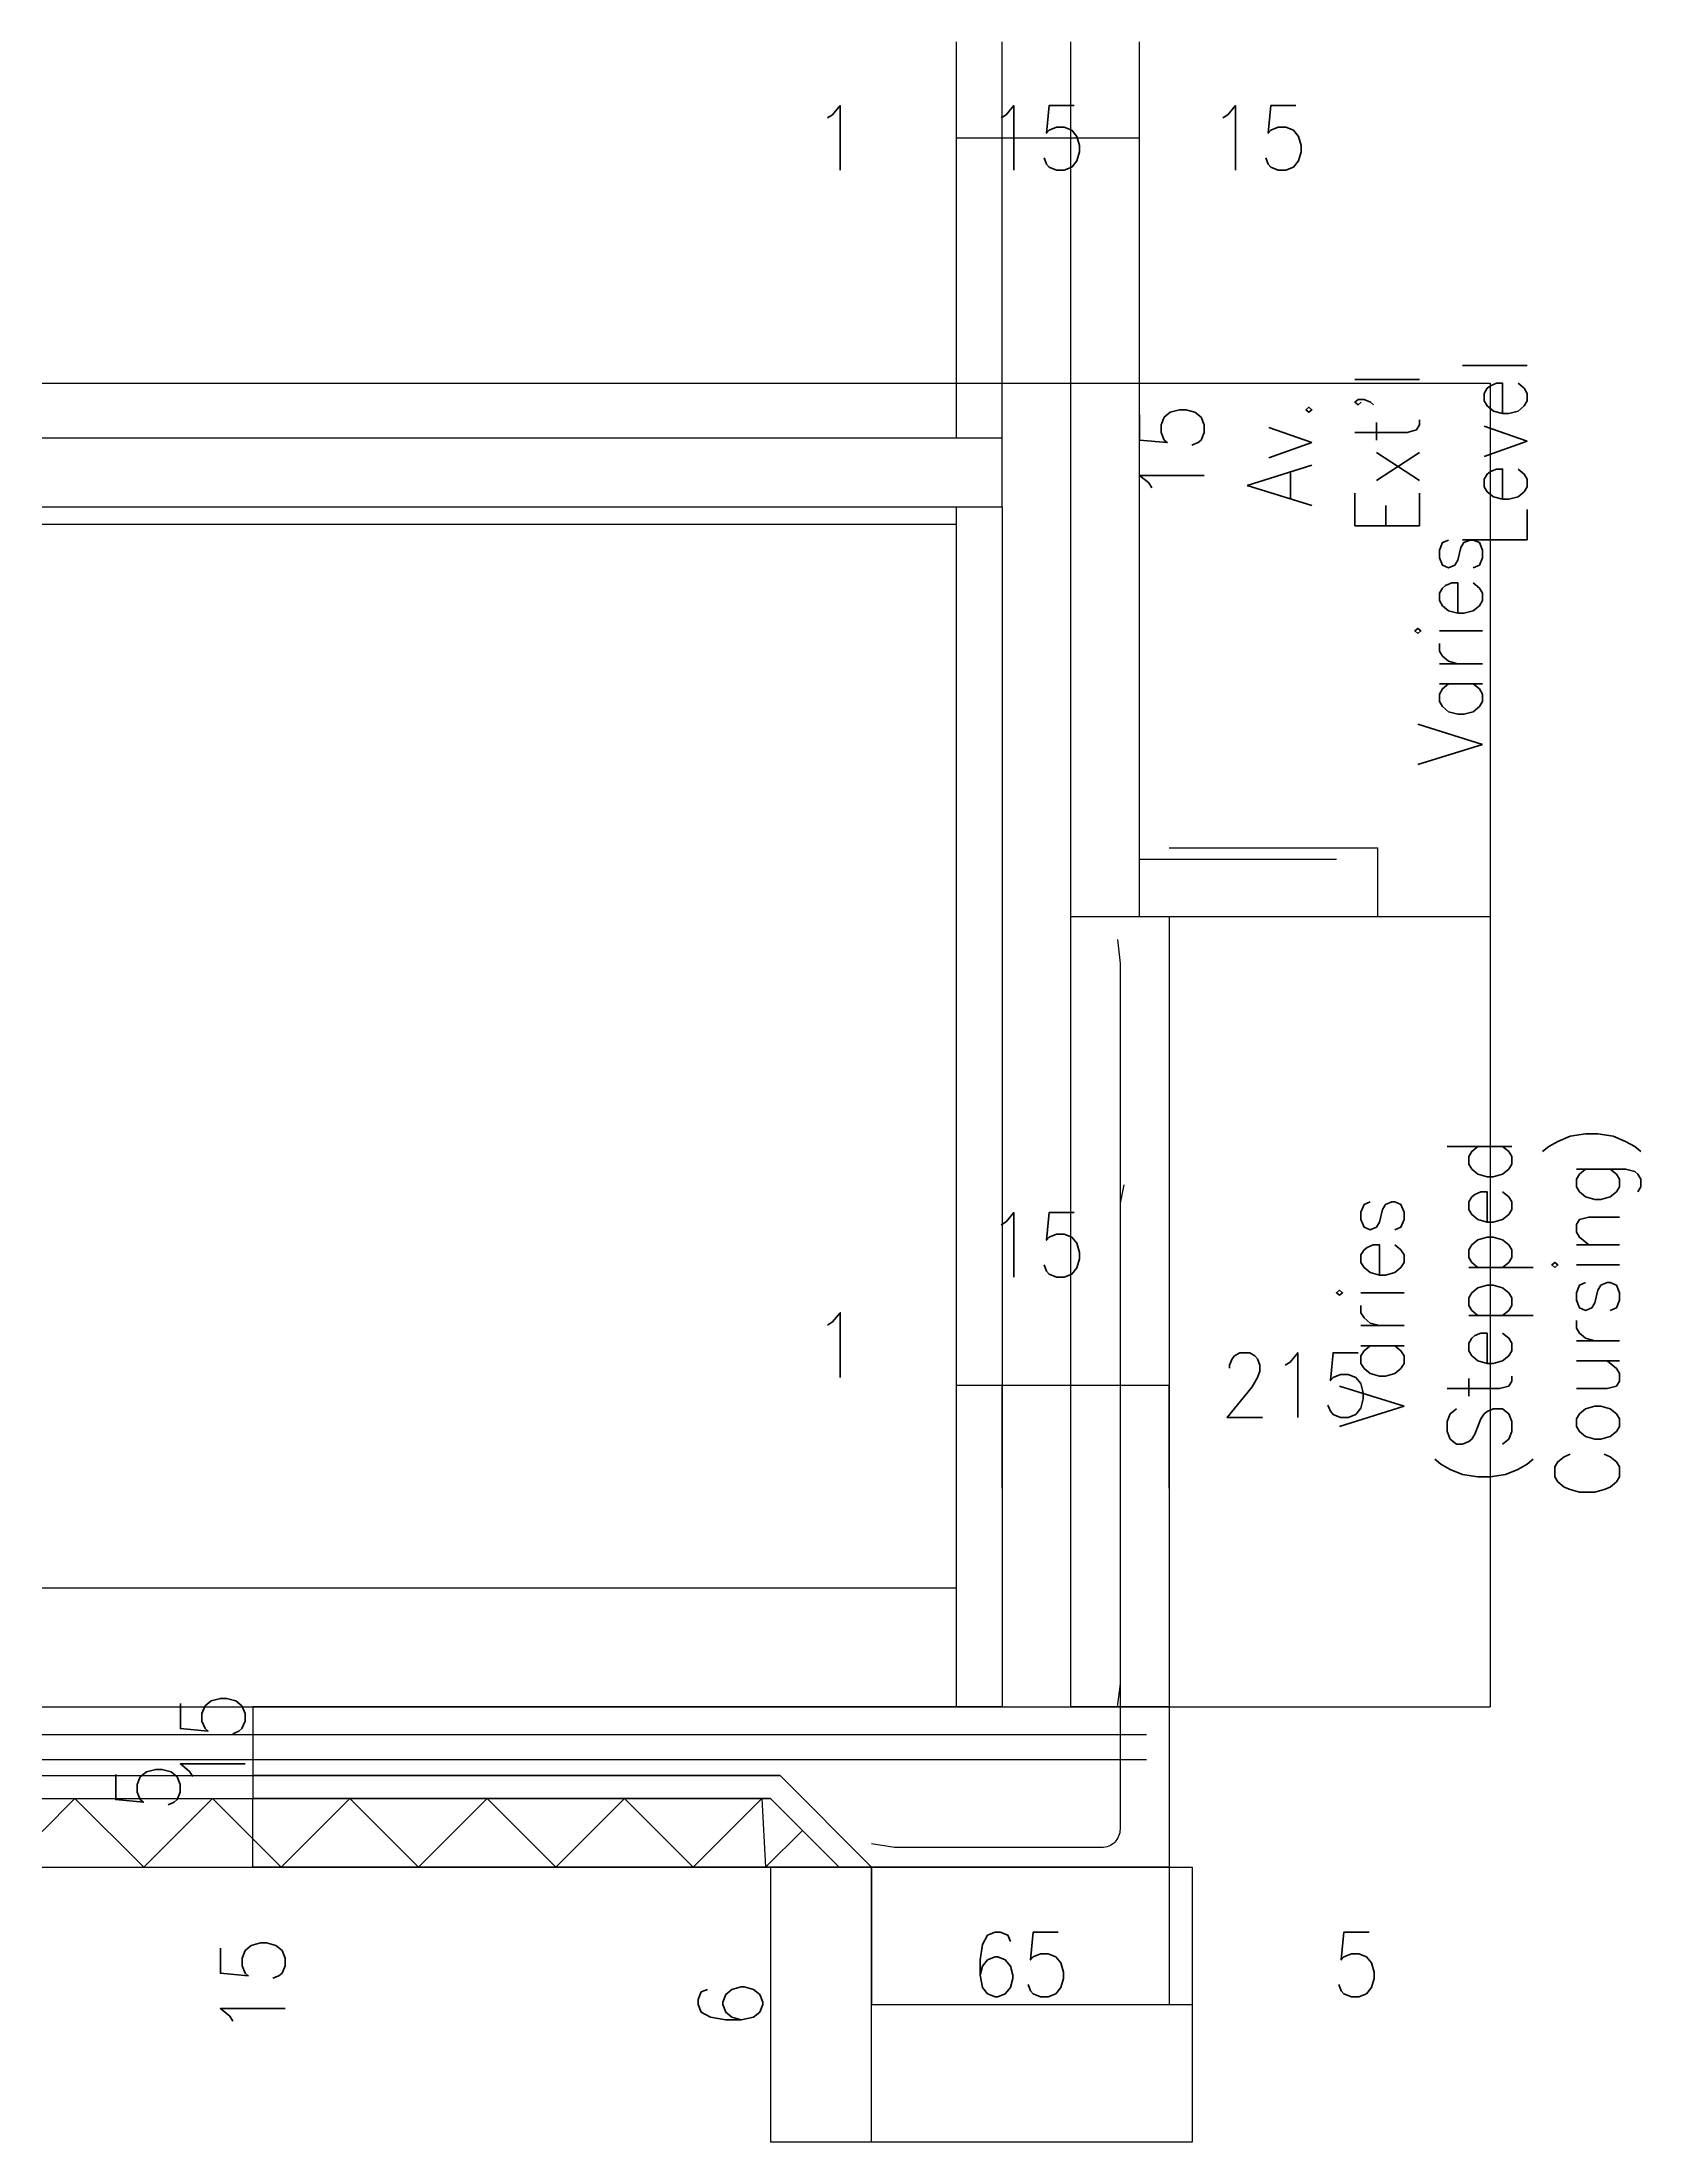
# Model space of a CAD drawing. Header units: millimetres. Extents: x 14063 to 1112248, y -41582 to 2046360.
# Drawn here: x 1014777 to 1018269, y 1971163 to 1975748 of the extents above; entities that cross this region are included whole.
import ezdxf

# ---------------------------------------------------------------- set-up
doc = ezdxf.new("R2010")
doc.units = ezdxf.units.MM
for name, color, linetype in [('CHB+00_Dims-GA', 8, 'Continuous'), ('CHB+00_Groundslab', 4, 'Continuous'), ('CHB+00_Levels', 8, 'Continuous'), ('CHB+00_Rebar', 1, 'Continuous'), ('CHB+00_Walls-LB Ghost', 252, 'Continuous'), ('CHB+01_Walls-LB', 3, 'Continuous'), ('CHB-00_External GL', 211, 'Continuous'), ('CHB-00_Foundation', 7, 'Continuous')]:
    doc.layers.add(name, color=color, linetype=linetype)
doc.styles.get("Standard").update_dxf_attribs({"font": 'standard'})
doc.dimstyles.get("Standard").update_dxf_attribs({"dimscale": 0, "dimtxt": 2, "dimasz": 2.5, "dimexe": 4, "dimexo": 1.5, "dimgap": 0.75, "dimtad": 0, "dimtoh": 1, "dimdec": 0, "dimdsep": 46, "dimcen": 0.09, "dimclrd": 8, "dimclre": 8, "dimclrt": 7, "dimadec": 0, "dimazin": 0, "dimtfac": 1, "dimtdec": 4, "dimtofl": 0, "dimtmove": 0, "dimatfit": 3, "dimfxl": 1, "dimtolj": 1, "dimtzin": 0, "dimarcsym": 0})

# ---------------------------------------------------------------- blocks, each defined once
blk = doc.blocks.new('*D63')
at = {"layer": 'CHB+00_Dims-GA', "color": 8, "linetype": 'ByBlock', "lineweight": -2}
for p, q in [((1016773.8, 1972815.1), (1016873.8, 1972815.1)), ((1016773.8, 1972590.1), (1016773.8, 1972815.1)), ((1016873.8, 1972590.1), (1016873.8, 1972815.1))]:
    blk.add_line(p, q, dxfattribs=at)
for points in [[(1016773.8, 1972815.1), (1016773.8, 1972815.1), (1016773.8, 1972815.1)], [(1016873.8, 1972815.1), (1016873.8, 1972815.1), (1016873.8, 1972815.1)]]:
    blk.add_solid(points, dxfattribs=at)
at = {"layer": 'CHB+00_Dims-GA', "color": 7, "linetype": 'Continuous', "lineweight": -2, "insert": (1016514.7, 1972902.6), "char_height": 141.1, "width": 2, "attachment_point": 5}
blk.add_mtext('1', dxfattribs=at)
blk = doc.blocks.new('*D117')
at = {"layer": 'CHB+00_Dims-GA', "color": 8, "linetype": 'ByBlock', "lineweight": -2}
for p, q in [((1016873.8, 1972815.1), (1017023.8, 1972815.1)), ((1016873.8, 1972590.1), (1016873.8, 1972815.1)), ((1017023.8, 1972590.1), (1017023.8, 1972815.1))]:
    blk.add_line(p, q, dxfattribs=at)
for points in [[(1016873.8, 1972815.1), (1016873.8, 1972815.1), (1016873.8, 1972815.1)], [(1017023.8, 1972815.1), (1017023.8, 1972815.1), (1017023.8, 1972815.1)]]:
    blk.add_solid(points, dxfattribs=at)
at = {"layer": 'CHB+00_Dims-GA', "color": 7, "linetype": 'Continuous', "lineweight": -2, "insert": (1016948.8, 1973121.4), "char_height": 141.08, "width": 9, "attachment_point": 5}
blk.add_mtext('15', dxfattribs=at)
blk = doc.blocks.new('*D143')
at = {"layer": 'CHB+00_Dims-GA', "color": 8, "linetype": 'ByBlock', "lineweight": -2}
for p, q in [((1017023.8, 1972815.1), (1017238.8, 1972815.1)), ((1017023.8, 1972590.1), (1017023.8, 1972815.1)), ((1017238.8, 1972590.1), (1017238.8, 1972815.1))]:
    blk.add_line(p, q, dxfattribs=at)
for points in [[(1017023.8, 1972815.1), (1017023.8, 1972815.1), (1017023.8, 1972815.1)], [(1017238.8, 1972815.1), (1017238.8, 1972815.1), (1017238.8, 1972815.1)]]:
    blk.add_solid(points, dxfattribs=at)
at = {"layer": 'CHB+00_Dims-GA', "color": 7, "linetype": 'Continuous', "lineweight": -2, "insert": (1017513.7, 1972815.1), "char_height": 141.08, "width": 16, "attachment_point": 5}
blk.add_mtext('215', dxfattribs=at)
blk = doc.blocks.new('*D156')
at = {"layer": 'CHB+00_Dims-GA', "color": 8, "linetype": 'ByBlock', "lineweight": -2}
for p, q in [((1015237.5, 1972112.6), (1015237.5, 1971962.6)), ((1016823.8, 1972112.6), (1015237.5, 1972112.6)), ((1016388.8, 1971962.6), (1015237.5, 1971962.6))]:
    blk.add_line(p, q, dxfattribs=at)
for points in [[(1015237.5, 1972112.6), (1015237.5, 1972112.6), (1015237.5, 1972112.6)], [(1015237.5, 1971962.6), (1015237.5, 1971962.6), (1015237.5, 1971962.6)]]:
    blk.add_solid(points, dxfattribs=at)
at = {"layer": 'CHB+00_Dims-GA', "color": 7, "linetype": 'Continuous', "lineweight": -2, "insert": (1015150, 1972037.6), "char_height": 141.08, "width": 9, "attachment_point": 5, "rotation": 90}
blk.add_mtext('15', dxfattribs=at)
blk = doc.blocks.new('*D9')
at = {"layer": 'CHB+00_Dims-GA', "color": 8, "linetype": 'ByBlock', "lineweight": -2}
for p, q in [((1015237.5, 1971762.6), (1015237.5, 1971912.6)), ((1016368, 1971912.6), (1015237.5, 1971912.6)), ((1016588.8, 1971762.6), (1015237.5, 1971762.6))]:
    blk.add_line(p, q, dxfattribs=at)
for points in [[(1015237.5, 1971912.6), (1015237.5, 1971912.6), (1015237.5, 1971912.6)], [(1015237.5, 1971762.6), (1015237.5, 1971762.6), (1015237.5, 1971762.6)]]:
    blk.add_solid(points, dxfattribs=at)
at = {"layer": 'CHB+00_Dims-GA', "color": 7, "linetype": 'Continuous', "lineweight": -2, "insert": (1015237.5, 1971503.5), "char_height": 141.08, "width": 9, "attachment_point": 5, "rotation": 90}
blk.add_mtext('15', dxfattribs=at)
blk = doc.blocks.new('*D111')
at = {"layer": 'CHB+00_Dims-GA', "color": 8, "linetype": 'ByBlock', "lineweight": -2}
for p, q in [((1015237.5, 1971962.6), (1015237.5, 1971912.6)), ((1016388.8, 1971962.6), (1015237.5, 1971962.6)), ((1016368, 1971912.6), (1015237.5, 1971912.6))]:
    blk.add_line(p, q, dxfattribs=at)
for points in [[(1015237.5, 1971962.6), (1015237.5, 1971962.6), (1015237.5, 1971962.6)], [(1015237.5, 1971912.6), (1015237.5, 1971912.6), (1015237.5, 1971912.6)]]:
    blk.add_solid(points, dxfattribs=at)
at = {"layer": 'CHB+00_Dims-GA', "color": 7, "linetype": 'Continuous', "lineweight": -2, "insert": (1015008.7, 1971937.6), "char_height": 141.1, "width": 4, "attachment_point": 5, "rotation": 90}
blk.add_mtext('5', dxfattribs=at)
blk = doc.blocks.new('*D64')
at = {"layer": 'CHB+00_Dims-GA', "color": 8, "linetype": 'ByBlock', "lineweight": -2}
for p, q in [((1017173.8, 1973838.3), (1017939.6, 1973838.3)), ((1017939.6, 1973838.3), (1017939.6, 1972112.6)), ((1017238.8, 1972112.6), (1017939.6, 1972112.6))]:
    blk.add_line(p, q, dxfattribs=at)
for points in [[(1017939.6, 1973838.3), (1017939.6, 1973838.3), (1017939.6, 1973838.3)], [(1017939.6, 1972112.6), (1017939.6, 1972112.6), (1017939.6, 1972112.6)]]:
    blk.add_solid(points, dxfattribs=at)
at = {"layer": 'CHB+00_Dims-GA', "color": 7, "linetype": 'Continuous', "lineweight": -2, "insert": (1017939.6, 1972975.5), "char_height": 141.078, "width": 166.75, "attachment_point": 5, "rotation": 90}
blk.add_mtext('Varies\\X(Stepped Coursing)', dxfattribs=at)
blk = doc.blocks.new('*D82')
at = {"layer": 'CHB+00_Dims-GA', "color": 8, "linetype": 'ByBlock', "lineweight": -2}
for p, q in [((1016773.8, 1975002.6), (1017939.6, 1975002.6)), ((1017939.6, 1975002.6), (1017939.6, 1973838.3)), ((1017173.8, 1973838.3), (1017939.6, 1973838.3))]:
    blk.add_line(p, q, dxfattribs=at)
for points in [[(1017939.6, 1975002.6), (1017939.6, 1975002.6), (1017939.6, 1975002.6)], [(1017939.6, 1973838.3), (1017939.6, 1973838.3), (1017939.6, 1973838.3)]]:
    blk.add_solid(points, dxfattribs=at)
at = {"layer": 'CHB+00_Dims-GA', "color": 7, "linetype": 'Continuous', "lineweight": -2, "insert": (1017852.1, 1974420.5), "char_height": 141.08, "width": 36, "attachment_point": 5, "rotation": 90}
blk.add_mtext('Varies', dxfattribs=at)
blk = doc.blocks.new('*D41')
at = {"layer": 'CHB+00_Dims-GA', "color": 8, "linetype": 'ByBlock', "lineweight": -2}
for p, q in [((1016773.8, 1975538.3), (1016873.8, 1975538.3)), ((1016773.8, 1975315.1), (1016773.8, 1975538.3)), ((1016873.8, 1975315.1), (1016873.8, 1975538.3))]:
    blk.add_line(p, q, dxfattribs=at)
for points in [[(1016773.8, 1975538.3), (1016773.8, 1975538.3), (1016773.8, 1975538.3)], [(1016873.8, 1975538.3), (1016873.8, 1975538.3), (1016873.8, 1975538.3)]]:
    blk.add_solid(points, dxfattribs=at)
at = {"layer": 'CHB+00_Dims-GA', "color": 7, "linetype": 'Continuous', "lineweight": -2, "insert": (1016514.7, 1975538.3), "char_height": 141.1, "width": 2, "attachment_point": 5}
blk.add_mtext('1', dxfattribs=at)
blk = doc.blocks.new('*D88')
at = {"layer": 'CHB+00_Dims-GA', "color": 8, "linetype": 'ByBlock', "lineweight": -2}
for p, q in [((1016873.8, 1975538.3), (1017023.8, 1975538.3)), ((1016873.8, 1975315.1), (1016873.8, 1975538.3)), ((1017023.8, 1975316.6), (1017023.8, 1975538.3))]:
    blk.add_line(p, q, dxfattribs=at)
for points in [[(1016873.8, 1975538.3), (1016873.8, 1975538.3), (1016873.8, 1975538.3)], [(1017023.8, 1975538.3), (1017023.8, 1975538.3), (1017023.8, 1975538.3)]]:
    blk.add_solid(points, dxfattribs=at)
at = {"layer": 'CHB+00_Dims-GA', "color": 7, "linetype": 'Continuous', "lineweight": -2, "insert": (1016948.8, 1975538.3), "char_height": 141.08, "width": 9, "attachment_point": 5}
blk.add_mtext('15', dxfattribs=at)
blk = doc.blocks.new('*D21')
at = {"layer": 'CHB+00_Dims-GA', "color": 8, "linetype": 'ByBlock', "lineweight": -2}
for p, q in [((1017023.8, 1975538.3), (1017173.8, 1975538.3)), ((1017023.8, 1975316.6), (1017023.8, 1975538.3)), ((1017173.8, 1975316.6), (1017173.8, 1975538.3))]:
    blk.add_line(p, q, dxfattribs=at)
for points in [[(1017023.8, 1975538.3), (1017023.8, 1975538.3), (1017023.8, 1975538.3)], [(1017173.8, 1975538.3), (1017173.8, 1975538.3), (1017173.8, 1975538.3)]]:
    blk.add_solid(points, dxfattribs=at)
at = {"layer": 'CHB+00_Dims-GA', "color": 7, "linetype": 'Continuous', "lineweight": -2, "insert": (1017432.8, 1975538.3), "char_height": 141.08, "width": 9, "attachment_point": 5}
blk.add_mtext('15', dxfattribs=at)
blk = doc.blocks.new('*D96')
at = {"layer": 'CHB+00_Dims-GA', "color": 8, "linetype": 'ByBlock', "lineweight": -2}
for p, q in [((1017238.8, 1973988.3), (1017694.2, 1973988.3)), ((1017694.2, 1973838.3), (1017694.2, 1973988.3)), ((1017238.8, 1973838.3), (1017694.2, 1973838.3))]:
    blk.add_line(p, q, dxfattribs=at)
for points in [[(1017694.2, 1973988.3), (1017694.2, 1973988.3), (1017694.2, 1973988.3)], [(1017694.2, 1973838.3), (1017694.2, 1973838.3), (1017694.2, 1973838.3)]]:
    blk.add_solid(points, dxfattribs=at)
at = {"layer": 'CHB+00_Dims-GA', "color": 7, "linetype": 'Continuous', "lineweight": -2, "insert": (1017597.2, 1974851.1), "char_height": 141.078, "width": 108.25, "attachment_point": 5, "rotation": 90}
blk.add_mtext("15 Av. Ext'l Level", dxfattribs=at)
blk = doc.blocks.new('*D132')
at = {"layer": 'CHB+00_Dims-GA', "color": 8, "linetype": 'ByBlock', "lineweight": -2}
for p, q in [((1016588.8, 1971762.6), (1016588.8, 1971462.6)), ((1017238.8, 1971762.6), (1017238.8, 1971462.6)), ((1016588.8, 1971462.6), (1017238.8, 1971462.6))]:
    blk.add_line(p, q, dxfattribs=at)
for points in [[(1016588.8, 1971462.6), (1016588.8, 1971462.6), (1016588.8, 1971462.6)], [(1017238.8, 1971462.6), (1017238.8, 1971462.6), (1017238.8, 1971462.6)]]:
    blk.add_solid(points, dxfattribs=at)
at = {"layer": 'CHB+00_Dims-GA', "color": 7, "linetype": 'Continuous', "lineweight": -2, "insert": (1016913.8, 1971550.1), "char_height": 141.08, "width": 11, "attachment_point": 5}
blk.add_mtext('65', dxfattribs=at)
blk = doc.blocks.new('*D151')
at = {"layer": 'CHB+00_Dims-GA', "color": 8, "linetype": 'ByBlock', "lineweight": -2}
for p, q in [((1017238.8, 1971762.6), (1017238.8, 1971462.6)), ((1017288.8, 1971762.6), (1017288.8, 1971462.6)), ((1017238.8, 1971462.6), (1017288.8, 1971462.6))]:
    blk.add_line(p, q, dxfattribs=at)
for points in [[(1017238.8, 1971462.6), (1017238.8, 1971462.6), (1017238.8, 1971462.6)], [(1017288.8, 1971462.6), (1017288.8, 1971462.6), (1017288.8, 1971462.6)]]:
    blk.add_solid(points, dxfattribs=at)
at = {"layer": 'CHB+00_Dims-GA', "color": 7, "linetype": 'Continuous', "lineweight": -2, "insert": (1017647.4, 1971550.1), "char_height": 141.1, "width": 4, "attachment_point": 5}
blk.add_mtext('5', dxfattribs=at)
blk = doc.blocks.new('*D50')
at = {"layer": 'CHB+00_Dims-GA', "color": 8, "linetype": 'ByBlock', "lineweight": -2}
for p, q in [((1016368, 1971762.6), (1016368, 1971162.6)), ((1016588.8, 1971762.6), (1016368, 1971762.6)), ((1016588.8, 1971162.6), (1016368, 1971162.6))]:
    blk.add_line(p, q, dxfattribs=at)
for points in [[(1016368, 1971762.6), (1016368, 1971762.6), (1016368, 1971762.6)], [(1016368, 1971162.6), (1016368, 1971162.6), (1016368, 1971162.6)]]:
    blk.add_solid(points, dxfattribs=at)
at = {"layer": 'CHB+00_Dims-GA', "color": 7, "linetype": 'Continuous', "lineweight": -2, "insert": (1016280.5, 1971462.6), "char_height": 141.1, "width": 4, "attachment_point": 5, "rotation": 90}
blk.add_mtext('6', dxfattribs=at)

msp = doc.modelspace()

# ---------------------------------------------------------------- linework, layer by layer
at = {"layer": 'CHB+00_Groundslab', "linetype": 'Continuous'}
for points in [[(1014777.2, 1974732.6), (1016873.8, 1974732.6), (1016873.8, 1974882.6), (1014777.2, 1974882.6)], [(1017238.8, 1971762.6), (1016588.8, 1971762.6), (1016388.8, 1971962.6)]]:
    msp.add_lwpolyline(points, dxfattribs=at)
at = {"layer": 'CHB+00_Groundslab'}
for points in [[(1014777.2, 1972112.6), (1017238.8, 1972112.6), (1017238.8, 1971762.6)], [(1014777.2, 1971962.6), (1016388.8, 1971962.6), (1016588.8, 1971762.6), (1017238.8, 1971762.6)]]:
    msp.add_lwpolyline(points, dxfattribs=at)
at = {"layer": 'CHB+00_Groundslab', "color": 8}
for points in [[(1014777.2, 1971840.6), (1014849.2, 1971912.6), (1014999.2, 1971762.6)], [(1014777.2, 1971912.6), (1016368, 1971912.6), (1016518, 1971762.6), (1016518, 1971762.6)], [(1014999.2, 1971762.6), (1015149.2, 1971912.6), (1015299.2, 1971762.6)], [(1015299.2, 1971762.6), (1015449.2, 1971912.6), (1015599.2, 1971762.6)], [(1015599.2, 1971762.6), (1015749.2, 1971912.6), (1015899.2, 1971762.6)], [(1015899.2, 1971762.6), (1016049.2, 1971912.6), (1016199.2, 1971762.6)], [(1016199.2, 1971762.6), (1016349.2, 1971912.6), (1016357.2, 1971762.6)], [(1016357.2, 1971762.6), (1016437.6, 1971843)]]:
    msp.add_lwpolyline(points, dxfattribs=at)
at = {"layer": 'CHB+00_Groundslab', "color": 7}
msp.add_lwpolyline([(1014777.2, 1971762.6), (1016613.8, 1971762.6)], dxfattribs=at)
at = {"layer": 'CHB+00_Levels', "linetype": 'Continuous'}
for points in [[(1014777.2, 1975002.6), (1016773.8, 1975002.6)], [(1014777.2, 1974695.1), (1016773.8, 1974695.1)], [(1014777.2, 1972372.6), (1016773.8, 1972372.6)]]:
    msp.add_lwpolyline(points, dxfattribs=at)
at = {"layer": 'CHB+00_Rebar', "color": 7}
msp.add_lwpolyline([(1017125.7, 1973788.3), (1017131.3, 1973736), (1017131.3, 1972162.6), (1017125.3, 1972112.6)], dxfattribs=at)
at = {"layer": 'CHB+00_Rebar'}
msp.add_lwpolyline([(1017139.3, 1973252.4), (1017131.3, 1973212.4), (1017131.3, 1972347.4), (1017131.3, 1971845.6, -0.414214), (1017091.3, 1971805.6), (1016638.8, 1971805.6), (1016588.8, 1971813.6)], format="xyb", dxfattribs=at)
at = {"layer": 'CHB+00_Rebar', "linetype": 'Continuous'}
for points in [[(1014777.2, 1972052.6), (1017188.8, 1972052.6)], [(1014777.2, 1971997.6), (1017188.8, 1971997.6)]]:
    msp.add_lwpolyline(points, dxfattribs=at)
at = {"layer": 'CHB+00_Walls-LB Ghost', "color": 3}
msp.add_lwpolyline([(1016873.8, 1972112.6), (1016773.8, 1972112.6), (1016773.8, 1974732.6), (1016873.8, 1974732.6)], close=True, dxfattribs=at)
at = {"layer": 'CHB+00_Walls-LB Ghost', "color": 1}
msp.add_lwpolyline([(1017238.8, 1972112.6), (1017023.8, 1972112.6), (1017023.8, 1973838.3), (1017238.8, 1973838.3)], close=True, dxfattribs=at)
at = {"layer": 'CHB+01_Walls-LB', "linetype": 'Continuous'}
for points in [[(1016773.8, 1974882.6), (1016773.8, 1975747.7)], [(1016873.8, 1974882.6), (1016873.8, 1975747.7)], [(1017023.8, 1973838.3), (1017023.8, 1975747.7)], [(1017173.8, 1973838.3), (1017173.8, 1975747.7)]]:
    msp.add_lwpolyline(points, dxfattribs=at)
at = {"layer": 'CHB-00_External GL', "linetype": 'Continuous'}
msp.add_lwpolyline([(1017173.8, 1973963.3), (1017604, 1973963.3)], dxfattribs=at)
at = {"layer": 'CHB-00_Foundation'}
msp.add_lwpolyline([(1016588.8, 1971762.6), (1017288.8, 1971762.6), (1017288.8, 1971162.6), (1016588.8, 1971162.6)], close=True, dxfattribs=at)

# ---------------------------------------------------------------- dimensions: what is measured, and where the dimension line sits
at = {"layer": 'CHB+00_Dims-GA', "color": 8}
for base, p1, p2, picture, middle in [((1016873.8, 1975538.3), (1016773.8, 1975315.1), (1016873.8, 1975315.1), '*D41', (1016514.7, 1975538.3)), ((1017023.8, 1975538.3), (1016873.8, 1975315.1), (1017023.8, 1975316.6), '*D88', (1016948.8, 1975538.3)), ((1017173.8, 1975538.3), (1017023.8, 1975316.6), (1017173.8, 1975316.6), '*D21', (1017432.8, 1975538.3)), ((1017023.8, 1972815.1), (1016873.8, 1972590.1), (1017023.8, 1972590.1), '*D117', (1016948.8, 1973121.4)), ((1016873.8, 1972815.1), (1016773.8, 1972590.1), (1016873.8, 1972590.1), '*D63', (1016514.7, 1972902.6)), ((1017238.8, 1972815.1), (1017023.8, 1972590.1), (1017238.8, 1972590.1), '*D143', (1017513.7, 1972815.1))]:
    dim = msp.add_linear_dim(base=base, p1=p1, p2=p2, dimstyle='Standard', dxfattribs=at)
    dim.commit()
    dim.dimension.update_dxf_attribs({"geometry": picture, "text_midpoint": middle})
for base, p1, p2, text, picture, middle in [((1017694.2, 1973988.3), (1017238.8, 1973838.3), (1017238.8, 1973988.3), "<> Av. Ext'l Level", '*D96', (1017597.2, 1974851.1)), ((1017939.6, 1973838.3), (1016773.8, 1975002.6), (1017173.8, 1973838.3), 'Varies', '*D82', (1017852.1, 1974420.5)), ((1017939.6, 1972112.6), (1017173.8, 1973838.3), (1017238.8, 1972112.6), 'Varies\\X(Stepped Coursing)', '*D64', (1017939.6, 1972975.5))]:
    dim = msp.add_linear_dim(base=base, p1=p1, p2=p2, angle=90, text=text, dimstyle='Standard', dxfattribs=at)
    dim.commit()
    dim.dimension.update_dxf_attribs({"geometry": picture, "text_midpoint": middle})
at = {"layer": 'CHB+00_Dims-GA'}
for base, p1, p2, picture, middle in [((1015237.5, 1971962.6), (1016823.8, 1972112.6), (1016388.8, 1971962.6), '*D156', (1015150, 1972037.6)), ((1015237.5, 1971912.6), (1016388.8, 1971962.6), (1016368, 1971912.6), '*D111', (1015008.7, 1971937.6)), ((1015237.5, 1971912.6), (1016588.8, 1971762.6), (1016368, 1971912.6), '*D9', (1015237.5, 1971503.5)), ((1016368, 1971162.6), (1016588.8, 1971762.6), (1016588.8, 1971162.6), '*D50', (1016280.5, 1971462.6))]:
    dim = msp.add_linear_dim(base=base, p1=p1, p2=p2, angle=90, dimstyle='Standard', dxfattribs=at)
    dim.commit()
    dim.dimension.update_dxf_attribs({"geometry": picture, "text_midpoint": middle})
at = {"layer": 'CHB+00_Dims-GA', "linetype": 'Continuous'}
dim = msp.add_linear_dim(base=(1017238.8, 1971462.6), p1=(1016588.8, 1971762.6), p2=(1017238.8, 1971762.6), dimstyle='Standard', dxfattribs=at)
dim.commit()
dim.dimension.update_dxf_attribs({"geometry": '*D132', "text_midpoint": (1016913.8, 1971550.1)})
at = {"layer": 'CHB+00_Dims-GA'}
dim = msp.add_linear_dim(base=(1017288.8, 1971462.6), p1=(1017238.8, 1971762.6), p2=(1017288.8, 1971762.6), dimstyle='Standard', dxfattribs=at)
dim.commit()
dim.dimension.update_dxf_attribs({"geometry": '*D151', "text_midpoint": (1017647.4, 1971550.1)})

doc.saveas('drawing.dxf')
